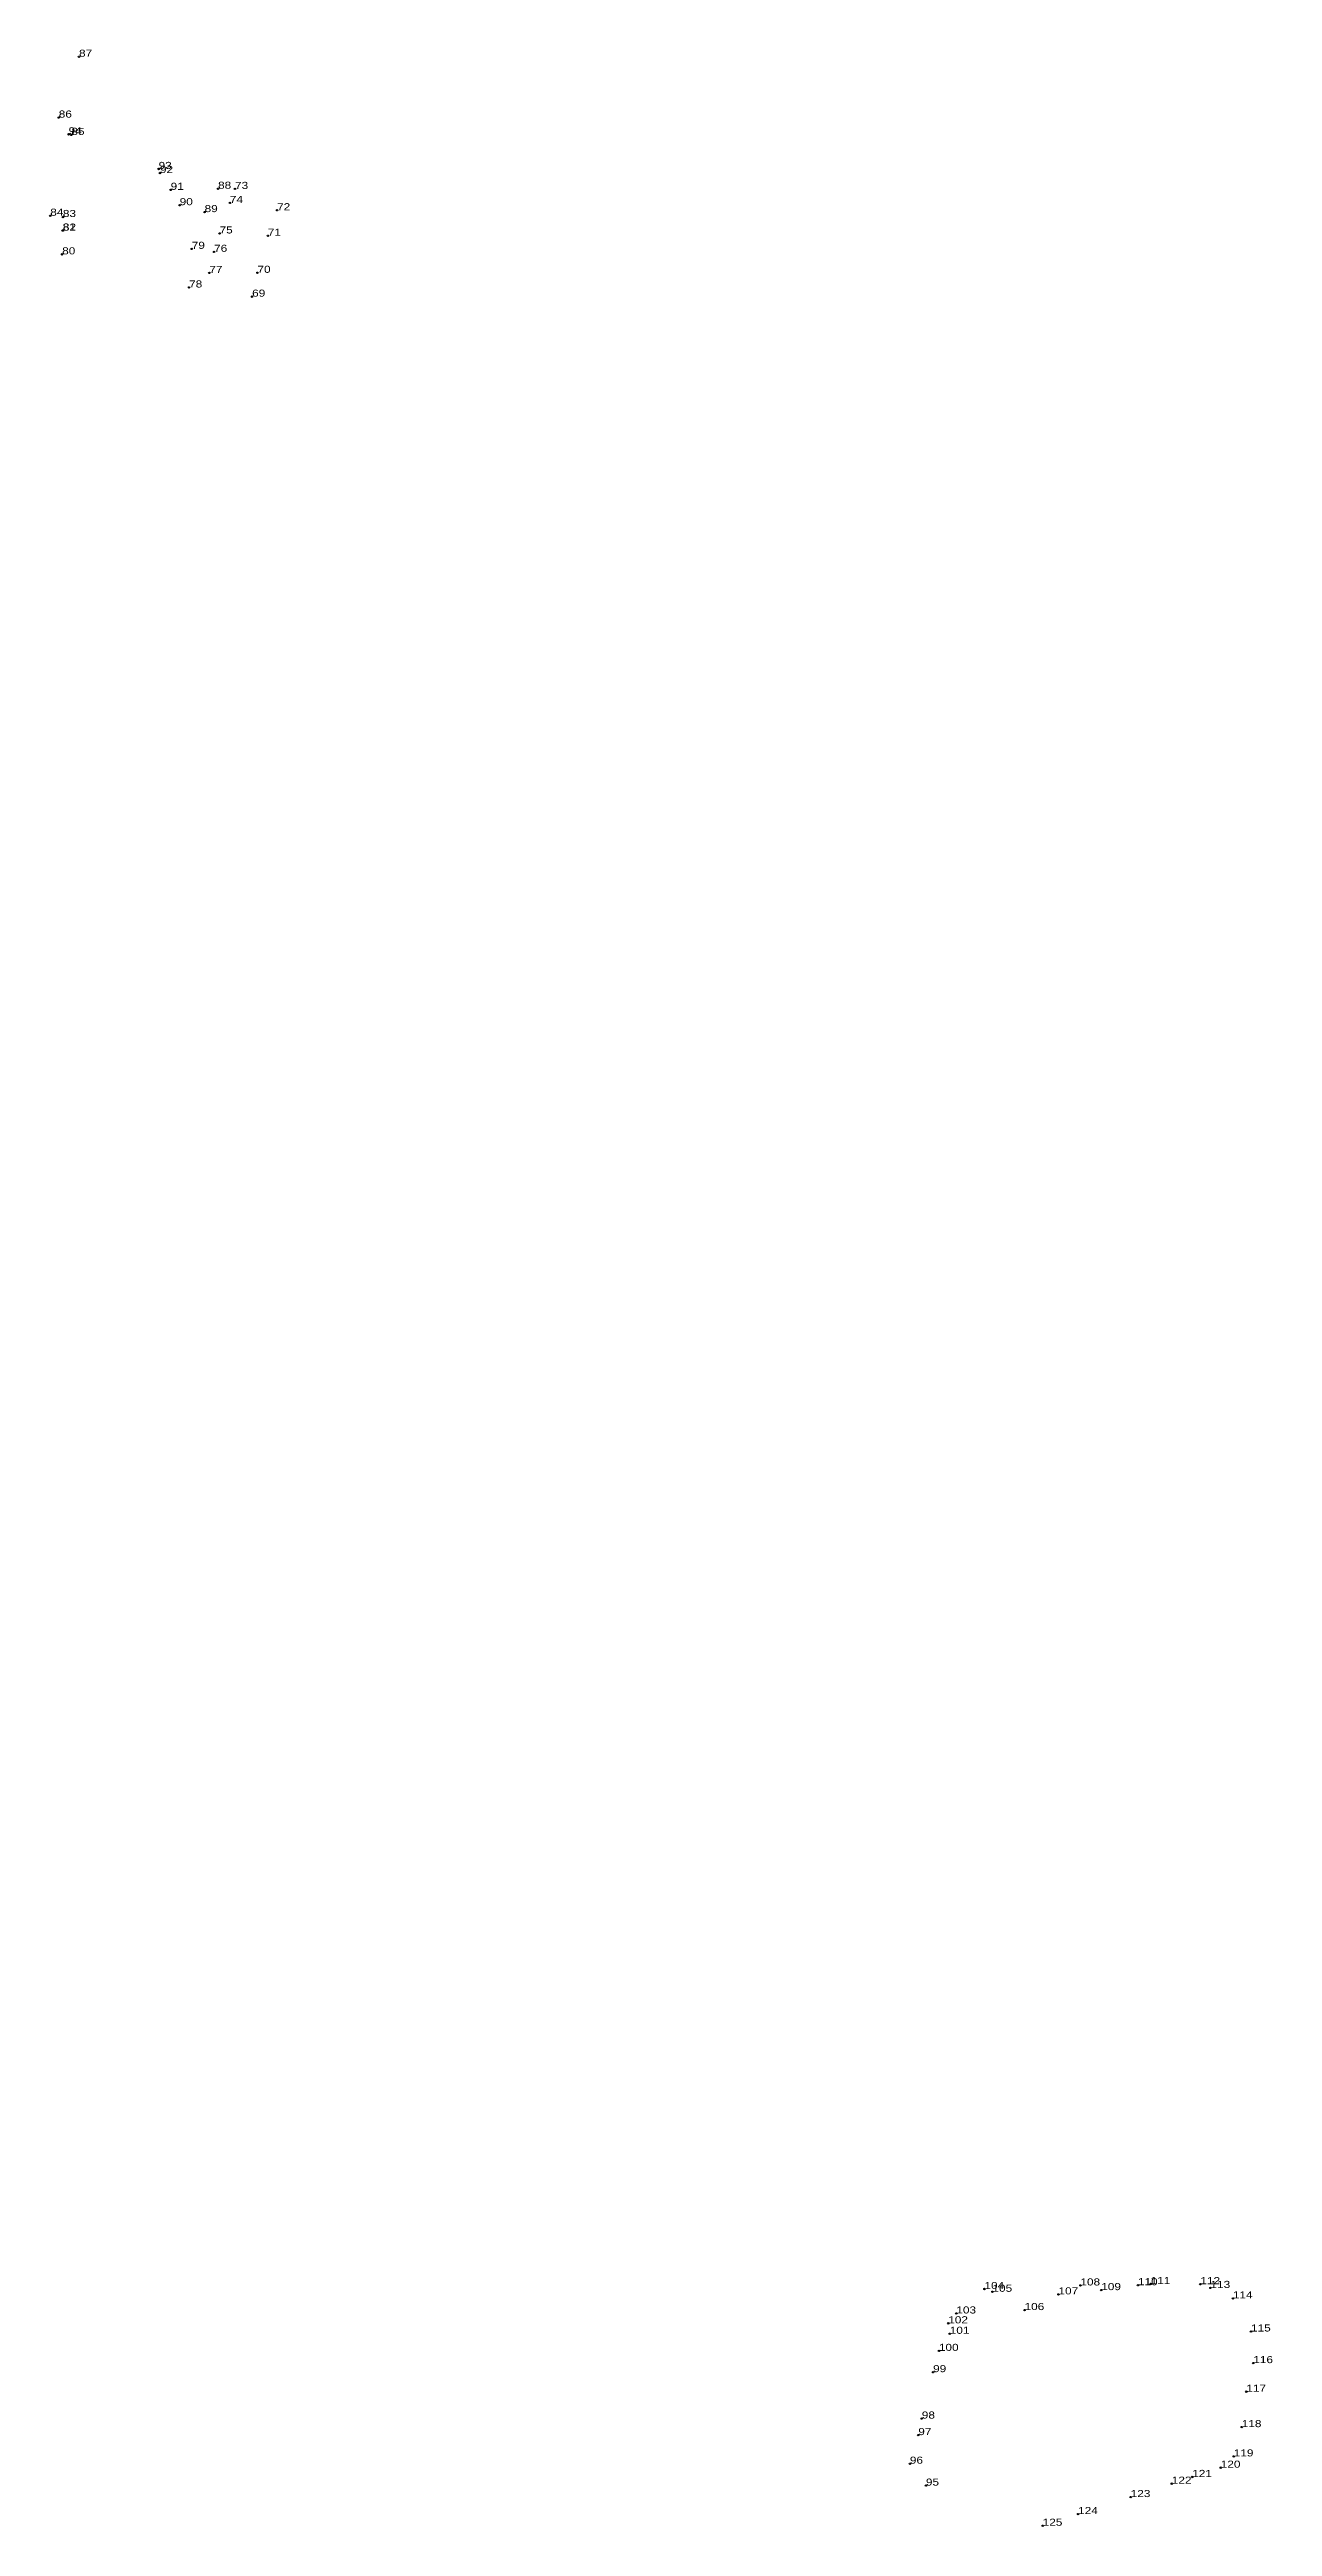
# Model space of a CAD drawing. Header units: metres. Extents: x 549364 to 552414, y 1838225 to 1839951.
# Drawn here: x 552103 to 552414, y 1839102 to 1839732 of the extents above; entities that cross this region are included whole.
import ezdxf

# ---------------------------------------------------------------- set-up
doc = ezdxf.new("R2010")
doc.units = ezdxf.units.M
doc.header["$LTSCALE"] = 0.72
doc.header["$PDMODE"] = 32
doc.header["$PDSIZE"] = 0.36
doc.layers.add('12', color=7, linetype='Continuous')
doc.layers.add('7', color=7, linetype='Continuous')

msp = doc.modelspace()

# ---------------------------------------------------------------- texts
at = {"layer": '12', "width": 1.25}
for s, p in [('87', (552110.21, 1839729.95)), ('86', (552105.05, 1839714.47)), ('94', (552107.55, 1839710.21)), ('85', (552108.28, 1839710.06)), ('93', (552130.45, 1839701.4)), ('92', (552130.79, 1839700.37)), ('91', (552133.51, 1839696.09)), ('88', (552145.58, 1839696.37)), ('73', (552149.89, 1839696.32)), ('84', (552102.89, 1839689.5)), ('83', (552106.1, 1839689.18)), ('90', (552135.81, 1839692.18)), ('89', (552142.15, 1839690.42)), ('74', (552148.58, 1839692.76)), ('72', (552160.6, 1839690.89)), ('81', (552106.05, 1839685.73)), ('82', (552106.11, 1839685.72)), ('75', (552145.96, 1839684.99)), ('71', (552158.24, 1839684.41)), ('80', (552105.92, 1839679.68)), ('79', (552138.88, 1839681.08)), ('76', (552144.57, 1839680.32)), ('78', (552138.21, 1839671.25)), ('77', (552143.36, 1839674.95)), ('70', (552155.6, 1839674.98)), ('69', (552154.24, 1839668.92)), ('104', (552340.53, 1839162.14)), ('105', (552342.56, 1839161.44)), ('107', (552359.35, 1839160.78)), ('108', (552364.93, 1839163.05)), ('109', (552370.23, 1839161.86)), ('110', (552379.56, 1839163.11)), ('111', (552382.8, 1839163.42)), ('112', (552395.44, 1839163.37)), ('113', (552398.02, 1839162.42)), ('103', (552333.37, 1839155.92)), ('106', (552350.72, 1839156.79)), ('114', (552403.72, 1839159.76)), ('102', (552331.31, 1839153.42)), ('101', (552331.69, 1839150.75)), ('115', (552408.33, 1839151.34)), ('99', (552327.46, 1839140.99)), ('100', (552328.93, 1839146.41)), ('116', (552408.9, 1839143.29)), ('117', (552407.14, 1839136.03)), ('98', (552324.59, 1839129.19)), ('97', (552323.69, 1839124.98)), ('118', (552405.97, 1839127.01)), ('96', (552321.55, 1839117.71)), ('120', (552400.63, 1839116.7)), ('119', (552403.93, 1839119.56)), ('95', (552325.63, 1839112.14)), ('122', (552388.18, 1839112.63)), ('121', (552393.37, 1839114.34)), ('124', (552364.35, 1839104.9)), ('123', (552377.72, 1839109.22)), ('125', (552355.34, 1839101.93))]:
    msp.add_text(s, height=1.8, dxfattribs=at).set_placement(p)

# ---------------------------------------------------------------- linework, layer by layer
at = {"layer": '7'}
for p in [(552110.21, 1839729.95), (552105.05, 1839714.47), (552107.55, 1839710.21), (552108.28, 1839710.06), (552130.45, 1839701.4), (552130.79, 1839700.37), (552133.51, 1839696.09), (552135.81, 1839692.18), (552145.58, 1839696.37), (552148.58, 1839692.76), (552149.89, 1839696.32), (552160.6, 1839690.89), (552102.89, 1839689.5), (552106.05, 1839685.73), (552106.1, 1839689.18), (552106.11, 1839685.72), (552142.15, 1839690.42), (552145.96, 1839684.99), (552105.92, 1839679.68), (552138.88, 1839681.08), (552144.57, 1839680.32), (552158.24, 1839684.41), (552143.36, 1839674.95), (552155.6, 1839674.98), (552138.21, 1839671.25), (552154.24, 1839668.92), (552340.53, 1839162.14), (552364.93, 1839163.05), (552370.23, 1839161.86), (552379.56, 1839163.11), (552382.8, 1839163.42), (552395.44, 1839163.37), (552398.02, 1839162.42), (552333.37, 1839155.92), (552342.56, 1839161.44), (552350.72, 1839156.79), (552359.35, 1839160.78), (552403.72, 1839159.76), (552331.31, 1839153.42), (552331.69, 1839150.75), (552408.33, 1839151.34), (552328.93, 1839146.41), (552408.9, 1839143.29), (552327.46, 1839140.99), (552407.14, 1839136.03), (552323.69, 1839124.98), (552324.59, 1839129.19), (552405.97, 1839127.01), (552321.55, 1839117.71), (552403.93, 1839119.56), (552325.63, 1839112.14), (552388.18, 1839112.63), (552393.37, 1839114.34), (552400.63, 1839116.7), (552364.35, 1839104.9), (552377.72, 1839109.22), (552355.34, 1839101.93)]:
    msp.add_point(p, dxfattribs=at)

msp.set_redraw_order([(e.dxf.handle, doc.entitydb.next_handle()) for e in msp.query("TEXT MTEXT ATTDEF DIMENSION ARC_DIMENSION")])  # texts and dimensions are drawn at this point

doc.saveas('drawing.dxf')
